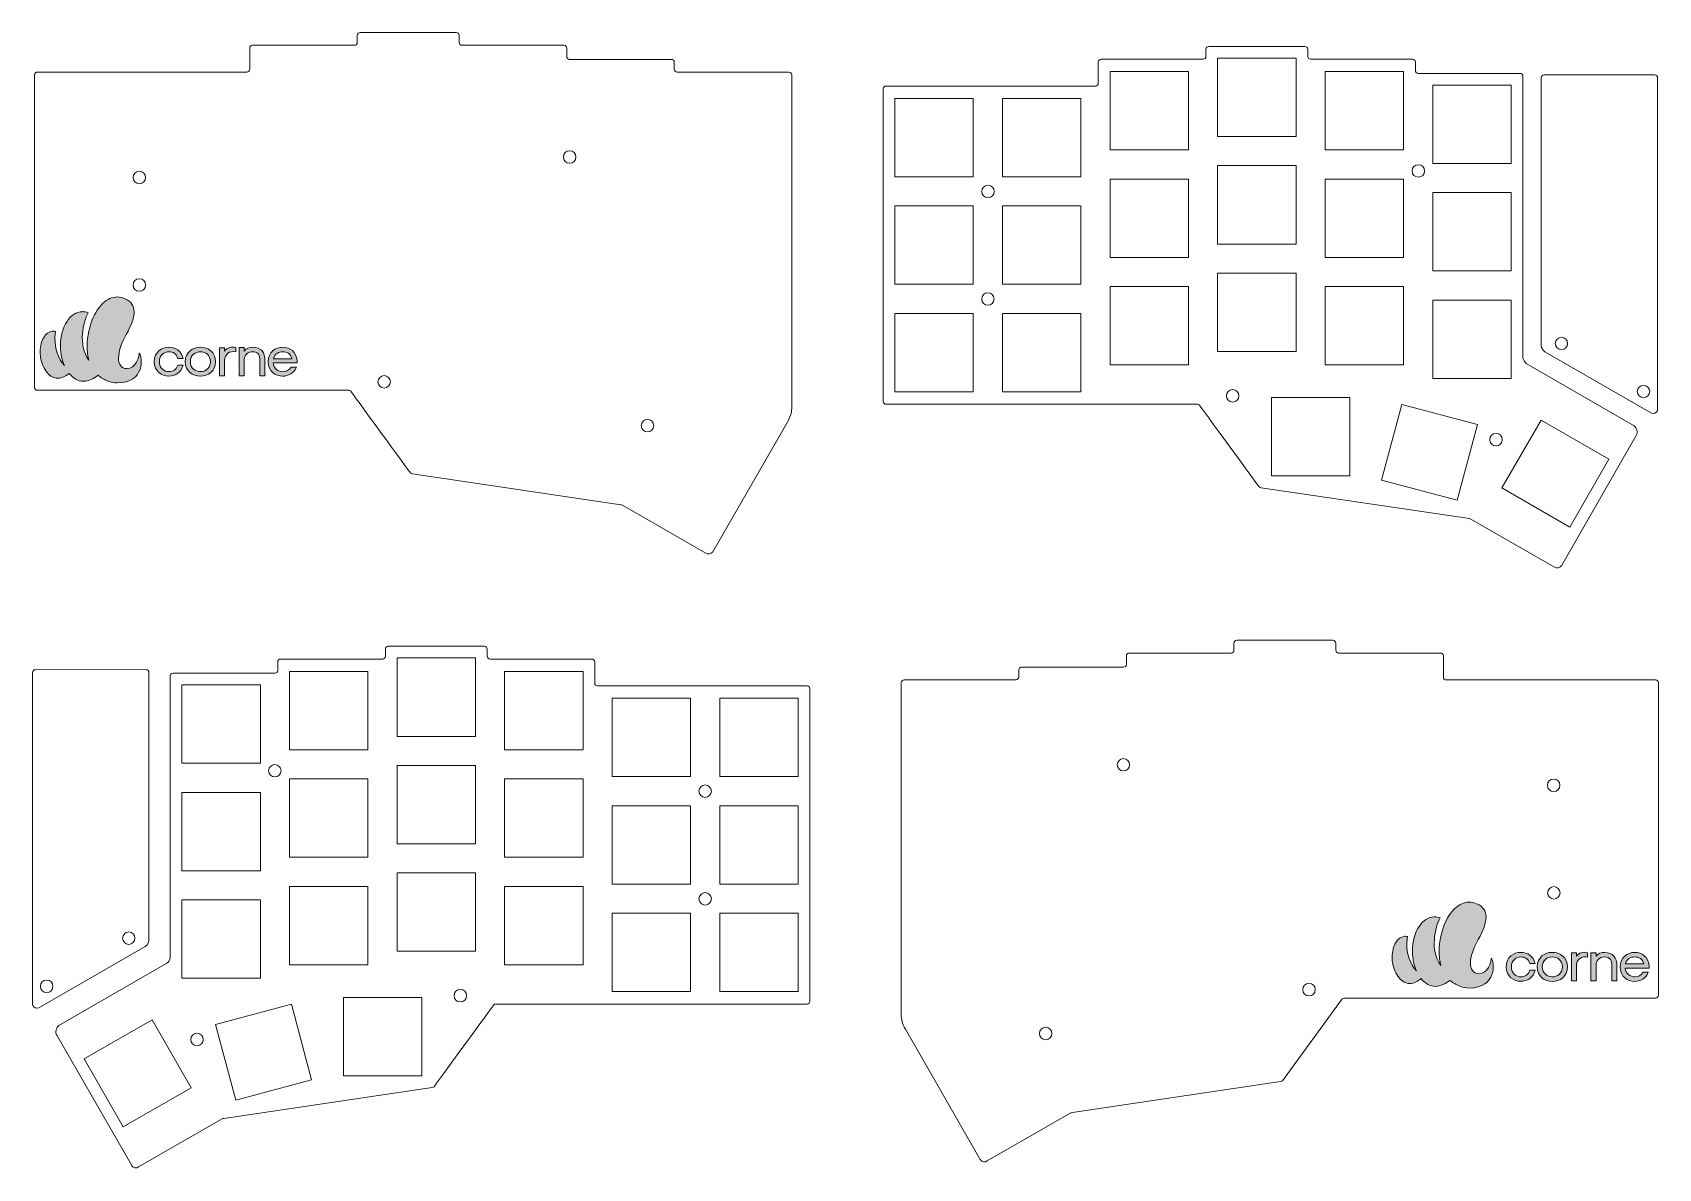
# Model space of a CAD drawing. Header units: inches. Extents: x -144 to 144, y -101 to 100.
import ezdxf

# ---------------------------------------------------------------- set-up
doc = ezdxf.new("R2010")
doc.units = ezdxf.units.IN
doc.header["$MEASUREMENT"] = 0
doc.layers.add('_U+5207_U+65AD_U+30D1_U+30B9', color=7, linetype='Continuous')
doc.layers.add('_U+5F6B_U+523B_U+30D1_U+30B9', color=7, linetype='Continuous')

# ---------------------------------------------------------------- blocks, each defined once
blk = doc.blocks.new('block 2')
at = {"layer": '_U+5F6B_U+523B_U+30D1_U+30B9', "true_color": 0xffffff}
h = blk.add_hatch(color=7, dxfattribs=at)
h.dxf.hatch_style = 2
edge = h.paths.add_edge_path()
edge.add_spline(control_points=[(-117.08, 41.04), (-117.32, 39.73), (-118.44, 39.09), (-119.56, 39.08), (-120.85, 39.06), (-122.15, 39.91), (-122.15, 41.64), (-122.15, 43.35), (-120.86, 44.19), (-119.57, 44.19), (-118.45, 44.19), (-117.32, 43.54), (-117.08, 42.22), (-117.08, 42.22), (-118, 42.22), (-118, 42.22), (-118.22, 43.01), (-118.89, 43.39), (-119.57, 43.39), (-120.4, 43.39), (-121.25, 42.82), (-121.25, 41.64), (-121.25, 40.45), (-120.41, 39.87), (-119.56, 39.87), (-118.88, 39.87), (-118.22, 40.25), (-118, 41.04), (-118, 41.04), (-117.08, 41.04), (-117.08, 41.04)], knot_values=[0, 0, 0, 0, 1, 1, 1, 2, 2, 2, 3, 3, 3, 4, 4, 4, 5, 5, 5, 6, 6, 6, 7, 7, 7, 8, 8, 8, 9, 9, 9, 10, 10, 10, 10], degree=3, periodic=1)
h = blk.add_hatch(color=7, dxfattribs=at)
h.dxf.hatch_style = 2
edge = h.paths.add_edge_path()
edge.add_spline(control_points=[(-114.02, 39.06), (-115.36, 39.06), (-116.68, 39.92), (-116.68, 41.63), (-116.68, 43.34), (-115.34, 44.19), (-114, 44.19), (-112.66, 44.19), (-111.34, 43.33), (-111.34, 41.63), (-111.34, 39.91), (-112.68, 39.06), (-114.02, 39.06)], knot_values=[0, 0, 0, 0, 1, 1, 1, 2, 2, 2, 3, 3, 3, 4, 4, 4, 4], degree=3, periodic=1)
edge = h.paths.add_edge_path()
edge.add_spline(control_points=[(-114.02, 39.87), (-113.13, 39.86), (-112.23, 40.46), (-112.23, 41.63), (-112.23, 42.8), (-113.12, 43.39), (-114, 43.39), (-114.89, 43.39), (-115.78, 42.81), (-115.78, 41.63), (-115.78, 40.46), (-114.9, 39.88), (-114.02, 39.87)], knot_values=[0, 0, 0, 0, 1, 1, 1, 2, 2, 2, 3, 3, 3, 4, 4, 4, 4], degree=3, periodic=1)
h = blk.add_hatch(color=7, dxfattribs=at)
h.dxf.hatch_style = 2
edge = h.paths.add_edge_path()
edge.add_spline(control_points=[(-109.76, 44.1), (-109.76, 44.1), (-109.76, 43.5), (-109.76, 43.5), (-109.29, 44.16), (-108.56, 44.32), (-107.77, 44.14), (-107.77, 44.14), (-107.77, 43.35), (-107.77, 43.35), (-108.79, 43.65), (-109.76, 42.91), (-109.76, 41.84), (-109.76, 41.84), (-109.76, 39.15), (-109.76, 39.15), (-109.76, 39.15), (-110.65, 39.15), (-110.65, 39.15), (-110.65, 39.15), (-110.65, 44.1), (-110.65, 44.1), (-110.65, 44.1), (-109.76, 44.1), (-109.76, 44.1)], knot_values=[0, 0, 0, 0, 1, 1, 1, 2, 2, 2, 3, 3, 3, 4, 4, 4, 5, 5, 5, 6, 6, 6, 7, 7, 7, 8, 8, 8, 8], degree=3, periodic=1)
h = blk.add_hatch(color=7, dxfattribs=at)
h.dxf.hatch_style = 2
edge = h.paths.add_edge_path()
edge.add_spline(control_points=[(-106.28, 44.11), (-106.28, 44.11), (-106.28, 43.5), (-106.28, 43.5), (-105.92, 44.02), (-105.39, 44.18), (-104.76, 44.18), (-103.25, 44.18), (-102.61, 43.24), (-102.61, 41.82), (-102.61, 41.82), (-102.61, 39.15), (-102.61, 39.15), (-102.61, 39.15), (-103.5, 39.15), (-103.5, 39.15), (-103.5, 39.15), (-103.5, 41.81), (-103.5, 41.81), (-103.5, 42.73), (-103.74, 43.37), (-104.79, 43.38), (-105.75, 43.4), (-106.28, 42.72), (-106.28, 41.85), (-106.28, 41.85), (-106.28, 39.15), (-106.28, 39.15), (-106.28, 39.15), (-107.18, 39.15), (-107.18, 39.15), (-107.18, 39.15), (-107.18, 44.11), (-107.18, 44.11), (-107.18, 44.11), (-106.28, 44.11), (-106.28, 44.11)], knot_values=[0, 0, 0, 0, 1, 1, 1, 2, 2, 2, 3, 3, 3, 4, 4, 4, 5, 5, 5, 6, 6, 6, 7, 7, 7, 8, 8, 8, 9, 9, 9, 10, 10, 10, 11, 11, 11, 12, 12, 12, 12], degree=3, periodic=1)
h = blk.add_hatch(color=7, dxfattribs=at)
h.dxf.hatch_style = 2
edge = h.paths.add_edge_path()
edge.add_spline(control_points=[(-96.93, 41.42), (-96.93, 41.42), (-101.13, 41.42), (-101.13, 41.42), (-101.13, 40.45), (-100.21, 39.86), (-99.46, 39.86), (-98.85, 39.86), (-98.28, 40.13), (-97.99, 40.68), (-97.99, 40.68), (-97.06, 40.68), (-97.06, 40.68), (-97.44, 39.6), (-98.45, 39.06), (-99.47, 39.06), (-100.74, 39.06), (-102.02, 39.92), (-102.02, 41.63), (-102.02, 43.33), (-100.76, 44.18), (-99.45, 44.18), (-98.22, 44.18), (-97.02, 43.4), (-96.92, 41.85), (-96.9, 41.7), (-96.91, 41.54), (-96.93, 41.42)], knot_values=[0, 0, 0, 0, 1, 1, 1, 2, 2, 2, 3, 3, 3, 4, 4, 4, 5, 5, 5, 6, 6, 6, 7, 7, 7, 8, 8, 8, 9, 9, 9, 9], degree=3, periodic=1)
edge = h.paths.add_edge_path()
edge.add_spline(control_points=[(-97.86, 42.16), (-98.03, 43.05), (-98.74, 43.39), (-99.45, 43.39), (-100.18, 43.39), (-100.91, 43.04), (-101.09, 42.16), (-101.09, 42.16), (-97.86, 42.16), (-97.86, 42.16)], knot_values=[0, 0, 0, 0, 1, 1, 1, 2, 2, 2, 3, 3, 3, 3], degree=3, periodic=1)
at = {"layer": '_U+5F6B_U+523B_U+30D1_U+30B9', "lineweight": 0}
for points, knots in [([(-117.08, 41.04), (-117.32, 39.73), (-118.44, 39.09), (-119.56, 39.08), (-120.85, 39.06), (-122.15, 39.91), (-122.15, 41.64), (-122.15, 43.35), (-120.86, 44.19), (-119.57, 44.19), (-118.45, 44.19), (-117.32, 43.54), (-117.08, 42.22), (-117.08, 42.22), (-118, 42.22), (-118, 42.22), (-118.22, 43.01), (-118.89, 43.39), (-119.57, 43.39), (-120.4, 43.39), (-121.25, 42.82), (-121.25, 41.64), (-121.25, 40.45), (-120.41, 39.87), (-119.56, 39.87), (-118.88, 39.87), (-118.22, 40.25), (-118, 41.04), (-118, 41.04), (-117.08, 41.04), (-117.08, 41.04)], [0, 0, 0, 0, 1, 1, 1, 2, 2, 2, 3, 3, 3, 4, 4, 4, 5, 5, 5, 6, 6, 6, 7, 7, 7, 8, 8, 8, 9, 9, 9, 10, 10, 10, 10]), ([(-114.02, 39.06), (-115.36, 39.06), (-116.68, 39.92), (-116.68, 41.63), (-116.68, 43.34), (-115.34, 44.19), (-114, 44.19), (-112.66, 44.19), (-111.34, 43.33), (-111.34, 41.63), (-111.34, 39.91), (-112.68, 39.06), (-114.02, 39.06)], [0, 0, 0, 0, 1, 1, 1, 2, 2, 2, 3, 3, 3, 4, 4, 4, 4]), ([(-114.02, 39.87), (-113.13, 39.86), (-112.23, 40.46), (-112.23, 41.63), (-112.23, 42.8), (-113.12, 43.39), (-114, 43.39), (-114.89, 43.39), (-115.78, 42.81), (-115.78, 41.63), (-115.78, 40.46), (-114.9, 39.88), (-114.02, 39.87)], [0, 0, 0, 0, 1, 1, 1, 2, 2, 2, 3, 3, 3, 4, 4, 4, 4]), ([(-109.76, 44.1), (-109.76, 44.1), (-109.76, 43.5), (-109.76, 43.5), (-109.29, 44.16), (-108.56, 44.32), (-107.77, 44.14), (-107.77, 44.14), (-107.77, 43.35), (-107.77, 43.35), (-108.79, 43.65), (-109.76, 42.91), (-109.76, 41.84), (-109.76, 41.84), (-109.76, 39.15), (-109.76, 39.15), (-109.76, 39.15), (-110.65, 39.15), (-110.65, 39.15), (-110.65, 39.15), (-110.65, 44.1), (-110.65, 44.1), (-110.65, 44.1), (-109.76, 44.1), (-109.76, 44.1)], [0, 0, 0, 0, 1, 1, 1, 2, 2, 2, 3, 3, 3, 4, 4, 4, 5, 5, 5, 6, 6, 6, 7, 7, 7, 8, 8, 8, 8]), ([(-106.28, 44.11), (-106.28, 44.11), (-106.28, 43.5), (-106.28, 43.5), (-105.92, 44.02), (-105.39, 44.18), (-104.76, 44.18), (-103.25, 44.18), (-102.61, 43.24), (-102.61, 41.82), (-102.61, 41.82), (-102.61, 39.15), (-102.61, 39.15), (-102.61, 39.15), (-103.5, 39.15), (-103.5, 39.15), (-103.5, 39.15), (-103.5, 41.81), (-103.5, 41.81), (-103.5, 42.73), (-103.74, 43.37), (-104.79, 43.38), (-105.75, 43.4), (-106.28, 42.72), (-106.28, 41.85), (-106.28, 41.85), (-106.28, 39.15), (-106.28, 39.15), (-106.28, 39.15), (-107.18, 39.15), (-107.18, 39.15), (-107.18, 39.15), (-107.18, 44.11), (-107.18, 44.11), (-107.18, 44.11), (-106.28, 44.11), (-106.28, 44.11)], [0, 0, 0, 0, 1, 1, 1, 2, 2, 2, 3, 3, 3, 4, 4, 4, 5, 5, 5, 6, 6, 6, 7, 7, 7, 8, 8, 8, 9, 9, 9, 10, 10, 10, 11, 11, 11, 12, 12, 12, 12]), ([(-96.93, 41.42), (-96.93, 41.42), (-101.13, 41.42), (-101.13, 41.42), (-101.13, 40.45), (-100.21, 39.86), (-99.46, 39.86), (-98.85, 39.86), (-98.28, 40.13), (-97.99, 40.68), (-97.99, 40.68), (-97.06, 40.68), (-97.06, 40.68), (-97.44, 39.6), (-98.45, 39.06), (-99.47, 39.06), (-100.74, 39.06), (-102.02, 39.92), (-102.02, 41.63), (-102.02, 43.33), (-100.76, 44.18), (-99.45, 44.18), (-98.22, 44.18), (-97.02, 43.4), (-96.92, 41.85), (-96.9, 41.7), (-96.91, 41.54), (-96.93, 41.42)], [0, 0, 0, 0, 1, 1, 1, 2, 2, 2, 3, 3, 3, 4, 4, 4, 5, 5, 5, 6, 6, 6, 7, 7, 7, 8, 8, 8, 9, 9, 9, 9]), ([(-97.86, 42.16), (-98.03, 43.05), (-98.74, 43.39), (-99.45, 43.39), (-100.18, 43.39), (-100.91, 43.04), (-101.09, 42.16), (-101.09, 42.16), (-97.86, 42.16), (-97.86, 42.16)], [0, 0, 0, 0, 1, 1, 1, 2, 2, 2, 3, 3, 3, 3])]:
    blk.add_open_spline(points, degree=3, knots=knots, dxfattribs=at)
blk = doc.blocks.new('block 3')
at = {"layer": '_U+5F6B_U+523B_U+30D1_U+30B9', "true_color": 0xffffff}
h = blk.add_hatch(color=7, dxfattribs=at)
h.dxf.hatch_style = 2
edge = h.paths.add_edge_path()
edge.add_spline(control_points=[(121.76, -65.94), (121.52, -67.25), (120.4, -67.89), (119.28, -67.9), (117.99, -67.92), (116.69, -67.06), (116.69, -65.34), (116.69, -63.63), (117.97, -62.79), (119.26, -62.79), (120.39, -62.79), (121.52, -63.44), (121.76, -64.76), (121.76, -64.76), (120.84, -64.76), (120.84, -64.76), (120.62, -63.97), (119.95, -63.59), (119.27, -63.59), (118.44, -63.59), (117.59, -64.16), (117.59, -65.34), (117.59, -66.53), (118.43, -67.11), (119.28, -67.11), (119.96, -67.11), (120.62, -66.72), (120.84, -65.94), (120.84, -65.94), (121.76, -65.94), (121.76, -65.94)], knot_values=[0, 0, 0, 0, 1, 1, 1, 2, 2, 2, 3, 3, 3, 4, 4, 4, 5, 5, 5, 6, 6, 6, 7, 7, 7, 8, 8, 8, 9, 9, 9, 10, 10, 10, 10], degree=3, periodic=1)
h = blk.add_hatch(color=7, dxfattribs=at)
h.dxf.hatch_style = 2
edge = h.paths.add_edge_path()
edge.add_spline(control_points=[(124.81, -67.92), (123.48, -67.92), (122.16, -67.05), (122.16, -65.35), (122.16, -63.64), (123.49, -62.79), (124.84, -62.79), (126.17, -62.79), (127.49, -63.65), (127.49, -65.35), (127.49, -67.06), (126.16, -67.92), (124.81, -67.92)], knot_values=[0, 0, 0, 0, 1, 1, 1, 2, 2, 2, 3, 3, 3, 4, 4, 4, 4], degree=3, periodic=1)
edge = h.paths.add_edge_path()
edge.add_spline(control_points=[(124.81, -67.11), (125.71, -67.12), (126.6, -66.52), (126.6, -65.35), (126.6, -64.18), (125.72, -63.59), (124.84, -63.59), (123.94, -63.59), (123.05, -64.17), (123.05, -65.35), (123.05, -66.52), (123.93, -67.1), (124.81, -67.11)], knot_values=[0, 0, 0, 0, 1, 1, 1, 2, 2, 2, 3, 3, 3, 4, 4, 4, 4], degree=3, periodic=1)
h = blk.add_hatch(color=7, dxfattribs=at)
h.dxf.hatch_style = 2
edge = h.paths.add_edge_path()
edge.add_spline(control_points=[(129.07, -62.88), (129.07, -62.88), (129.07, -63.48), (129.07, -63.48), (129.55, -62.82), (130.27, -62.66), (131.06, -62.84), (131.06, -62.84), (131.06, -63.63), (131.06, -63.63), (130.04, -63.33), (129.07, -64.07), (129.07, -65.14), (129.07, -65.14), (129.07, -67.82), (129.07, -67.82), (129.07, -67.82), (128.18, -67.82), (128.18, -67.82), (128.18, -67.82), (128.18, -62.88), (128.18, -62.88), (128.18, -62.88), (129.07, -62.88), (129.07, -62.88)], knot_values=[0, 0, 0, 0, 1, 1, 1, 2, 2, 2, 3, 3, 3, 4, 4, 4, 5, 5, 5, 6, 6, 6, 7, 7, 7, 8, 8, 8, 8], degree=3, periodic=1)
h = blk.add_hatch(color=7, dxfattribs=at)
h.dxf.hatch_style = 2
edge = h.paths.add_edge_path()
edge.add_spline(control_points=[(132.55, -62.87), (132.55, -62.87), (132.55, -63.48), (132.55, -63.48), (132.92, -62.95), (133.44, -62.8), (134.07, -62.8), (135.58, -62.8), (136.22, -63.74), (136.22, -65.16), (136.22, -65.16), (136.22, -67.82), (136.22, -67.82), (136.22, -67.82), (135.33, -67.82), (135.33, -67.82), (135.33, -67.82), (135.33, -65.17), (135.33, -65.17), (135.33, -64.24), (135.09, -63.61), (134.04, -63.59), (133.08, -63.58), (132.55, -64.26), (132.55, -65.13), (132.55, -65.13), (132.55, -67.82), (132.55, -67.82), (132.55, -67.82), (131.65, -67.82), (131.65, -67.82), (131.65, -67.82), (131.65, -62.87), (131.65, -62.87), (131.65, -62.87), (132.55, -62.87), (132.55, -62.87)], knot_values=[0, 0, 0, 0, 1, 1, 1, 2, 2, 2, 3, 3, 3, 4, 4, 4, 5, 5, 5, 6, 6, 6, 7, 7, 7, 8, 8, 8, 9, 9, 9, 10, 10, 10, 11, 11, 11, 12, 12, 12, 12], degree=3, periodic=1)
h = blk.add_hatch(color=7, dxfattribs=at)
h.dxf.hatch_style = 2
edge = h.paths.add_edge_path()
edge.add_spline(control_points=[(141.9, -65.56), (141.9, -65.56), (137.71, -65.56), (137.71, -65.56), (137.71, -66.53), (138.63, -67.12), (139.37, -67.12), (139.99, -67.12), (140.55, -66.85), (140.85, -66.3), (140.85, -66.3), (141.77, -66.3), (141.77, -66.3), (141.4, -67.38), (140.38, -67.92), (139.36, -67.92), (138.09, -67.92), (136.81, -67.05), (136.81, -65.35), (136.81, -63.65), (138.07, -62.8), (139.38, -62.8), (140.61, -62.8), (141.81, -63.58), (141.92, -65.13), (141.93, -65.28), (141.92, -65.44), (141.9, -65.56)], knot_values=[0, 0, 0, 0, 1, 1, 1, 2, 2, 2, 3, 3, 3, 4, 4, 4, 5, 5, 5, 6, 6, 6, 7, 7, 7, 8, 8, 8, 9, 9, 9, 9], degree=3, periodic=1)
edge = h.paths.add_edge_path()
edge.add_spline(control_points=[(140.97, -64.82), (140.8, -63.93), (140.09, -63.59), (139.38, -63.59), (138.66, -63.59), (137.93, -63.94), (137.74, -64.82), (137.74, -64.82), (140.97, -64.82), (140.97, -64.82)], knot_values=[0, 0, 0, 0, 1, 1, 1, 2, 2, 2, 3, 3, 3, 3], degree=3, periodic=1)
at = {"layer": '_U+5F6B_U+523B_U+30D1_U+30B9', "lineweight": 0}
for points, knots in [([(121.76, -65.94), (121.52, -67.25), (120.4, -67.89), (119.28, -67.9), (117.99, -67.92), (116.69, -67.06), (116.69, -65.34), (116.69, -63.63), (117.97, -62.79), (119.26, -62.79), (120.39, -62.79), (121.52, -63.44), (121.76, -64.76), (121.76, -64.76), (120.84, -64.76), (120.84, -64.76), (120.62, -63.97), (119.95, -63.59), (119.27, -63.59), (118.44, -63.59), (117.59, -64.16), (117.59, -65.34), (117.59, -66.53), (118.43, -67.11), (119.28, -67.11), (119.96, -67.11), (120.62, -66.72), (120.84, -65.94), (120.84, -65.94), (121.76, -65.94), (121.76, -65.94)], [0, 0, 0, 0, 1, 1, 1, 2, 2, 2, 3, 3, 3, 4, 4, 4, 5, 5, 5, 6, 6, 6, 7, 7, 7, 8, 8, 8, 9, 9, 9, 10, 10, 10, 10]), ([(124.81, -67.92), (123.48, -67.92), (122.16, -67.05), (122.16, -65.35), (122.16, -63.64), (123.49, -62.79), (124.84, -62.79), (126.17, -62.79), (127.49, -63.65), (127.49, -65.35), (127.49, -67.06), (126.16, -67.92), (124.81, -67.92)], [0, 0, 0, 0, 1, 1, 1, 2, 2, 2, 3, 3, 3, 4, 4, 4, 4]), ([(129.07, -62.88), (129.07, -62.88), (129.07, -63.48), (129.07, -63.48), (129.55, -62.82), (130.27, -62.66), (131.06, -62.84), (131.06, -62.84), (131.06, -63.63), (131.06, -63.63), (130.04, -63.33), (129.07, -64.07), (129.07, -65.14), (129.07, -65.14), (129.07, -67.82), (129.07, -67.82), (129.07, -67.82), (128.18, -67.82), (128.18, -67.82), (128.18, -67.82), (128.18, -62.88), (128.18, -62.88), (128.18, -62.88), (129.07, -62.88), (129.07, -62.88)], [0, 0, 0, 0, 1, 1, 1, 2, 2, 2, 3, 3, 3, 4, 4, 4, 5, 5, 5, 6, 6, 6, 7, 7, 7, 8, 8, 8, 8]), ([(132.55, -62.87), (132.55, -62.87), (132.55, -63.48), (132.55, -63.48), (132.92, -62.95), (133.44, -62.8), (134.07, -62.8), (135.58, -62.8), (136.22, -63.74), (136.22, -65.16), (136.22, -65.16), (136.22, -67.82), (136.22, -67.82), (136.22, -67.82), (135.33, -67.82), (135.33, -67.82), (135.33, -67.82), (135.33, -65.17), (135.33, -65.17), (135.33, -64.24), (135.09, -63.61), (134.04, -63.59), (133.08, -63.58), (132.55, -64.26), (132.55, -65.13), (132.55, -65.13), (132.55, -67.82), (132.55, -67.82), (132.55, -67.82), (131.65, -67.82), (131.65, -67.82), (131.65, -67.82), (131.65, -62.87), (131.65, -62.87), (131.65, -62.87), (132.55, -62.87), (132.55, -62.87)], [0, 0, 0, 0, 1, 1, 1, 2, 2, 2, 3, 3, 3, 4, 4, 4, 5, 5, 5, 6, 6, 6, 7, 7, 7, 8, 8, 8, 9, 9, 9, 10, 10, 10, 11, 11, 11, 12, 12, 12, 12]), ([(141.9, -65.56), (141.9, -65.56), (137.71, -65.56), (137.71, -65.56), (137.71, -66.53), (138.63, -67.12), (139.37, -67.12), (139.99, -67.12), (140.55, -66.85), (140.85, -66.3), (140.85, -66.3), (141.77, -66.3), (141.77, -66.3), (141.4, -67.38), (140.38, -67.92), (139.36, -67.92), (138.09, -67.92), (136.81, -67.05), (136.81, -65.35), (136.81, -63.65), (138.07, -62.8), (139.38, -62.8), (140.61, -62.8), (141.81, -63.58), (141.92, -65.13), (141.93, -65.28), (141.92, -65.44), (141.9, -65.56)], [0, 0, 0, 0, 1, 1, 1, 2, 2, 2, 3, 3, 3, 4, 4, 4, 5, 5, 5, 6, 6, 6, 7, 7, 7, 8, 8, 8, 9, 9, 9, 9]), ([(124.81, -67.11), (125.71, -67.12), (126.6, -66.52), (126.6, -65.35), (126.6, -64.18), (125.72, -63.59), (124.84, -63.59), (123.94, -63.59), (123.05, -64.17), (123.05, -65.35), (123.05, -66.52), (123.93, -67.1), (124.81, -67.11)], [0, 0, 0, 0, 1, 1, 1, 2, 2, 2, 3, 3, 3, 4, 4, 4, 4]), ([(140.97, -64.82), (140.8, -63.93), (140.09, -63.59), (139.38, -63.59), (138.66, -63.59), (137.93, -63.94), (137.74, -64.82), (137.74, -64.82), (140.97, -64.82), (140.97, -64.82)], [0, 0, 0, 0, 1, 1, 1, 2, 2, 2, 3, 3, 3, 3])]:
    blk.add_open_spline(points, degree=3, knots=knots, dxfattribs=at)
blk = doc.blocks.new('block 4')
at = {"layer": '_U+5207_U+65AD_U+30D1_U+30B9', "color": 1, "lineweight": 9, "true_color": 0xff0000}
blk.add_open_spline([(-87.44, 36.42), (-87.54, 36.51), (-87.66, 36.57), (-87.8, 36.57), (-87.8, 36.57), (-123.8, 36.57), (-123.8, 36.57), (-123.8, 36.57), (-125.8, 36.57), (-125.8, 36.57), (-125.8, 36.57), (-142.8, 36.57), (-142.8, 36.57), (-143.08, 36.57), (-143.3, 36.79), (-143.3, 37.07), (-143.3, 37.07), (-143.3, 92.32), (-143.3, 92.32), (-143.3, 92.6), (-143.08, 92.82), (-142.8, 92.82), (-142.8, 92.82), (-125.8, 92.82), (-125.8, 92.82), (-125.8, 92.82), (-123.8, 92.82), (-123.8, 92.82), (-123.8, 92.82), (-105.8, 92.82), (-105.8, 92.82), (-105.52, 92.82), (-105.3, 93.04), (-105.3, 93.32), (-105.3, 93.32), (-105.3, 97.07), (-105.3, 97.07), (-105.3, 97.35), (-105.07, 97.57), (-104.8, 97.57), (-104.8, 97.57), (-86.8, 97.57), (-86.8, 97.57), (-86.52, 97.57), (-86.3, 97.79), (-86.3, 98.07), (-86.3, 98.07), (-86.3, 99.32), (-86.3, 99.32), (-86.3, 99.6), (-86.07, 99.82), (-85.8, 99.82), (-85.8, 99.82), (-68.8, 99.82), (-68.8, 99.82), (-68.52, 99.82), (-68.3, 99.6), (-68.3, 99.32), (-68.3, 99.32), (-68.3, 98.07), (-68.3, 98.07), (-68.3, 97.79), (-68.07, 97.57), (-67.8, 97.57), (-67.8, 97.57), (-49.79, 97.57), (-49.79, 97.57), (-49.52, 97.57), (-49.29, 97.35), (-49.29, 97.07), (-49.29, 97.07), (-49.29, 95.57), (-49.29, 95.57), (-49.29, 95.29), (-49.07, 95.07), (-48.79, 95.07), (-48.79, 95.07), (-30.79, 95.07), (-30.79, 95.07), (-30.52, 95.07), (-30.29, 94.85), (-30.29, 94.57), (-30.29, 94.57), (-30.29, 93.34), (-30.29, 93.34), (-30.27, 93.07), (-30.06, 92.85), (-29.79, 92.81), (-29.79, 92.81), (-10.04, 92.81), (-10.04, 92.81), (-9.77, 92.81), (-9.54, 92.59), (-9.54, 92.31), (-9.54, 92.31), (-9.54, 33.35), (-9.54, 33.35), (-9.58, 32.54), (-9.83, 31.75), (-10.26, 31.05), (-10.26, 31.05), (-23.49, 8.01), (-23.49, 8.01), (-23.5, 8.01), (-23.5, 8), (-23.51, 7.99), (-23.79, 7.6), (-24.33, 7.51), (-24.72, 7.78), (-24.72, 7.78), (-39.47, 16.27), (-39.47, 16.27), (-39.56, 16.31), (-39.66, 16.33), (-39.75, 16.35), (-39.75, 16.35), (-76.55, 21.82), (-76.55, 21.82), (-76.68, 21.83), (-76.8, 21.88), (-76.9, 21.97), (-76.9, 21.97), (-87.45, 36.42), (-87.44, 36.42)], degree=3, knots=[0, 0, 0, 0, 1, 1, 1, 2, 2, 2, 3, 3, 3, 4, 4, 4, 5, 5, 5, 6, 6, 6, 7, 7, 7, 8, 8, 8, 9, 9, 9, 10, 10, 10, 11, 11, 11, 12, 12, 12, 13, 13, 13, 14, 14, 14, 15, 15, 15, 16, 16, 16, 17, 17, 17, 18, 18, 18, 19, 19, 19, 20, 20, 20, 21, 21, 21, 22, 22, 22, 23, 23, 23, 24, 24, 24, 25, 25, 25, 26, 26, 26, 27, 27, 27, 28, 28, 28, 29, 29, 29, 30, 30, 30, 31, 31, 31, 32, 32, 32, 33, 33, 33, 34, 34, 34, 35, 35, 35, 36, 36, 36, 37, 37, 37, 38, 38, 38, 39, 39, 39, 40, 40, 40, 41, 41, 41, 41], dxfattribs=at)
blk = doc.blocks.new('block 5')
at = {"layer": '_U+5207_U+65AD_U+30D1_U+30B9', "color": 1, "lineweight": 9, "true_color": 0xff0000}
blk.add_open_spline([(-82.65, 38.07), (-82.65, 38.68), (-82.16, 39.17), (-81.55, 39.17), (-80.95, 39.17), (-80.45, 38.68), (-80.45, 38.07), (-80.45, 37.46), (-80.95, 36.97), (-81.55, 36.97), (-82.16, 36.97), (-82.65, 37.46), (-82.65, 38.07), (-82.65, 38.07), (-82.65, 38.07), (-82.65, 38.07)], degree=3, knots=[0, 0, 0, 0, 1, 1, 1, 2, 2, 2, 3, 3, 3, 4, 4, 4, 5, 5, 5, 5], dxfattribs=at)
blk = doc.blocks.new('block 6')
at = {"layer": '_U+5207_U+65AD_U+30D1_U+30B9', "color": 1, "lineweight": 9, "true_color": 0xff0000}
blk.add_open_spline([(-49.88, 77.82), (-49.88, 78.43), (-49.38, 78.92), (-48.78, 78.92), (-48.17, 78.92), (-47.68, 78.43), (-47.68, 77.82), (-47.68, 77.21), (-48.17, 76.72), (-48.78, 76.72), (-49.38, 76.72), (-49.88, 77.21), (-49.88, 77.82), (-49.88, 77.82), (-49.88, 77.82), (-49.88, 77.82)], degree=3, knots=[0, 0, 0, 0, 1, 1, 1, 2, 2, 2, 3, 3, 3, 4, 4, 4, 5, 5, 5, 5], dxfattribs=at)
blk = doc.blocks.new('block 7')
at = {"layer": '_U+5207_U+65AD_U+30D1_U+30B9', "color": 1, "lineweight": 9, "true_color": 0xff0000}
blk.add_open_spline([(-125.9, 74.2), (-125.9, 74.8), (-125.4, 75.3), (-124.8, 75.3), (-124.19, 75.3), (-123.7, 74.8), (-123.7, 74.2), (-123.7, 73.59), (-124.19, 73.1), (-124.8, 73.1), (-125.4, 73.1), (-125.9, 73.59), (-125.9, 74.2), (-125.9, 74.2), (-125.9, 74.2), (-125.9, 74.2)], degree=3, knots=[0, 0, 0, 0, 1, 1, 1, 2, 2, 2, 3, 3, 3, 4, 4, 4, 5, 5, 5, 5], dxfattribs=at)
blk = doc.blocks.new('block 8')
at = {"layer": '_U+5207_U+65AD_U+30D1_U+30B9', "color": 1, "lineweight": 9, "true_color": 0xff0000}
blk.add_open_spline([(-125.91, 55.18), (-125.91, 55.79), (-125.41, 56.28), (-124.81, 56.28), (-124.2, 56.28), (-123.71, 55.79), (-123.71, 55.18), (-123.71, 54.57), (-124.2, 54.08), (-124.81, 54.08), (-125.41, 54.08), (-125.91, 54.57), (-125.91, 55.18), (-125.91, 55.18), (-125.91, 55.18), (-125.91, 55.18)], degree=3, knots=[0, 0, 0, 0, 1, 1, 1, 2, 2, 2, 3, 3, 3, 4, 4, 4, 5, 5, 5, 5], dxfattribs=at)
blk = doc.blocks.new('block 9')
at = {"layer": '_U+5207_U+65AD_U+30D1_U+30B9', "color": 1, "lineweight": 9, "true_color": 0xff0000}
blk.add_open_spline([(-36.13, 30.32), (-36.13, 30.92), (-35.64, 31.42), (-35.03, 31.42), (-34.43, 31.42), (-33.93, 30.92), (-33.93, 30.32), (-33.93, 29.71), (-34.43, 29.22), (-35.03, 29.22), (-35.64, 29.22), (-36.13, 29.71), (-36.13, 30.32), (-36.13, 30.32), (-36.13, 30.32), (-36.13, 30.32)], degree=3, knots=[0, 0, 0, 0, 1, 1, 1, 2, 2, 2, 3, 3, 3, 4, 4, 4, 5, 5, 5, 5], dxfattribs=at)
blk = doc.blocks.new('block 11')
at = {"layer": '_U+5207_U+65AD_U+30D1_U+30B9', "color": 1, "lineweight": 9, "true_color": 0xff0000}
blk.add_open_spline([(62.47, 33.95), (62.38, 34.04), (62.25, 34.1), (62.12, 34.1), (62.12, 34.1), (26.11, 34.1), (26.11, 34.1), (26.11, 34.1), (24.11, 34.1), (24.11, 34.1), (24.11, 34.1), (7.11, 34.1), (7.11, 34.1), (6.84, 34.1), (6.61, 34.32), (6.61, 34.6), (6.61, 34.6), (6.61, 89.85), (6.61, 89.85), (6.61, 90.13), (6.84, 90.35), (7.11, 90.35), (7.11, 90.35), (24.11, 90.35), (24.11, 90.35), (24.11, 90.35), (26.11, 90.35), (26.11, 90.35), (26.11, 90.35), (44.11, 90.35), (44.11, 90.35), (44.39, 90.35), (44.61, 90.58), (44.61, 90.85), (44.61, 90.85), (44.61, 94.6), (44.61, 94.6), (44.61, 94.88), (44.84, 95.1), (45.11, 95.1), (45.11, 95.1), (63.12, 95.1), (63.12, 95.1), (63.39, 95.1), (63.62, 95.33), (63.62, 95.6), (63.62, 95.6), (63.62, 96.85), (63.62, 96.85), (63.62, 97.13), (63.84, 97.35), (64.12, 97.35), (64.12, 97.35), (81.12, 97.35), (81.12, 97.35), (81.39, 97.35), (81.62, 97.13), (81.62, 96.85), (81.62, 96.85), (81.62, 95.6), (81.62, 95.6), (81.62, 95.33), (81.84, 95.1), (82.12, 95.1), (82.12, 95.1), (100.12, 95.1), (100.12, 95.1), (100.39, 95.1), (100.62, 94.88), (100.62, 94.6), (100.62, 94.6), (100.62, 93.1), (100.62, 93.1), (100.62, 92.83), (100.84, 92.6), (101.12, 92.6), (101.12, 92.6), (119.12, 92.6), (119.12, 92.6), (119.4, 92.6), (119.62, 92.38), (119.62, 92.1), (119.62, 92.1), (119.62, 90.87), (119.62, 90.87), (119.62, 90.87), (119.62, 74.61), (119.62, 74.61), (119.62, 74.61), (119.62, 42.31), (119.62, 42.31), (119.7, 41.93), (119.9, 41.58), (120.2, 41.32), (120.2, 41.32), (139.27, 30.29), (139.27, 30.29), (139.8, 29.89), (139.96, 29.17), (139.66, 28.59), (139.66, 28.59), (126.42, 5.55), (126.42, 5.55), (126.42, 5.54), (126.41, 5.53), (126.41, 5.52), (126.13, 5.13), (125.58, 5.04), (125.19, 5.32), (125.19, 5.32), (110.44, 13.8), (110.44, 13.8), (110.35, 13.84), (110.26, 13.86), (110.16, 13.88), (110.16, 13.88), (73.37, 19.35), (73.37, 19.35), (73.24, 19.36), (73.12, 19.41), (73.02, 19.5), (73.02, 19.5), (62.47, 33.96), (62.47, 33.95)], degree=3, knots=[0, 0, 0, 0, 1, 1, 1, 2, 2, 2, 3, 3, 3, 4, 4, 4, 5, 5, 5, 6, 6, 6, 7, 7, 7, 8, 8, 8, 9, 9, 9, 10, 10, 10, 11, 11, 11, 12, 12, 12, 13, 13, 13, 14, 14, 14, 15, 15, 15, 16, 16, 16, 17, 17, 17, 18, 18, 18, 19, 19, 19, 20, 20, 20, 21, 21, 21, 22, 22, 22, 23, 23, 23, 24, 24, 24, 25, 25, 25, 26, 26, 26, 27, 27, 27, 28, 28, 28, 29, 29, 29, 30, 30, 30, 31, 31, 31, 32, 32, 32, 33, 33, 33, 34, 34, 34, 35, 35, 35, 36, 36, 36, 37, 37, 37, 38, 38, 38, 39, 39, 39, 40, 40, 40, 41, 41, 41, 41], dxfattribs=at)
blk = doc.blocks.new('block 12')
at = {"layer": '_U+5207_U+65AD_U+30D1_U+30B9', "color": 1, "lineweight": 9, "true_color": 0xff0000}
blk.add_open_spline([(100.04, 75.35), (100.04, 75.96), (100.53, 76.45), (101.14, 76.45), (101.75, 76.45), (102.24, 75.96), (102.24, 75.35), (102.24, 74.74), (101.75, 74.25), (101.14, 74.25), (100.53, 74.25), (100.04, 74.74), (100.04, 75.35), (100.04, 75.35), (100.04, 75.35), (100.04, 75.35)], degree=3, knots=[0, 0, 0, 0, 1, 1, 1, 2, 2, 2, 3, 3, 3, 4, 4, 4, 5, 5, 5, 5], dxfattribs=at)
blk = doc.blocks.new('block 13')
at = {"layer": '_U+5207_U+65AD_U+30D1_U+30B9', "color": 1, "lineweight": 9, "true_color": 0xff0000}
blk.add_open_spline([(24.02, 71.73), (24.02, 72.34), (24.51, 72.83), (25.12, 72.83), (25.72, 72.83), (26.22, 72.34), (26.22, 71.73), (26.22, 71.12), (25.72, 70.63), (25.12, 70.63), (24.51, 70.63), (24.02, 71.12), (24.02, 71.73), (24.02, 71.73), (24.02, 71.73), (24.02, 71.73)], degree=3, knots=[0, 0, 0, 0, 1, 1, 1, 2, 2, 2, 3, 3, 3, 4, 4, 4, 5, 5, 5, 5], dxfattribs=at)
blk = doc.blocks.new('block 14')
at = {"layer": '_U+5207_U+65AD_U+30D1_U+30B9', "color": 1, "lineweight": 9, "true_color": 0xff0000}
blk.add_open_spline([(24.01, 52.71), (24.01, 53.32), (24.5, 53.81), (25.11, 53.81), (25.71, 53.81), (26.21, 53.32), (26.21, 52.71), (26.21, 52.11), (25.71, 51.61), (25.11, 51.61), (24.5, 51.61), (24.01, 52.11), (24.01, 52.71), (24.01, 52.71), (24.01, 52.71), (24.01, 52.71)], degree=3, knots=[0, 0, 0, 0, 1, 1, 1, 2, 2, 2, 3, 3, 3, 4, 4, 4, 5, 5, 5, 5], dxfattribs=at)
blk = doc.blocks.new('block 15')
at = {"layer": '_U+5207_U+65AD_U+30D1_U+30B9', "color": 1, "lineweight": 9, "true_color": 0xff0000}
blk.add_open_spline([(113.78, 27.85), (113.78, 28.46), (114.27, 28.95), (114.88, 28.95), (115.49, 28.95), (115.98, 28.46), (115.98, 27.85), (115.98, 27.24), (115.49, 26.75), (114.88, 26.75), (114.27, 26.75), (113.78, 27.24), (113.78, 27.85), (113.78, 27.85), (113.78, 27.85), (113.78, 27.85)], degree=3, knots=[0, 0, 0, 0, 1, 1, 1, 2, 2, 2, 3, 3, 3, 4, 4, 4, 5, 5, 5, 5], dxfattribs=at)
blk = doc.blocks.new('block 16')
at = {"layer": '_U+5207_U+65AD_U+30D1_U+30B9', "color": 1, "lineweight": 9, "true_color": 0xff0000}
blk.add_open_spline([(67.26, 35.6), (67.26, 36.21), (67.75, 36.7), (68.36, 36.7), (68.97, 36.7), (69.46, 36.21), (69.46, 35.6), (69.46, 35), (68.97, 34.5), (68.36, 34.5), (67.75, 34.5), (67.26, 35), (67.26, 35.6), (67.26, 35.6), (67.26, 35.6), (67.26, 35.6)], degree=3, knots=[0, 0, 0, 0, 1, 1, 1, 2, 2, 2, 3, 3, 3, 4, 4, 4, 5, 5, 5, 5], dxfattribs=at)
blk = doc.blocks.new('block 17')
at = {"layer": '_U+5207_U+65AD_U+30D1_U+30B9', "color": 1, "lineweight": 9, "true_color": 0xff0000}
blk.add_lwpolyline([(8.68, 88.16), (8.68, 74.31), (22.53, 74.31), (22.53, 88.16), (8.68, 88.16)], dxfattribs=at)
blk = doc.blocks.new('block 18')
at = {"layer": '_U+5207_U+65AD_U+30D1_U+30B9', "color": 1, "lineweight": 9, "true_color": 0xff0000}
blk.add_lwpolyline([(8.68, 69.16), (8.68, 55.31), (22.53, 55.31), (22.53, 69.16), (8.68, 69.16)], dxfattribs=at)
blk = doc.blocks.new('block 19')
at = {"layer": '_U+5207_U+65AD_U+30D1_U+30B9', "color": 1, "lineweight": 9, "true_color": 0xff0000}
blk.add_lwpolyline([(8.68, 50.16), (8.68, 36.31), (22.53, 36.31), (22.53, 50.16), (8.68, 50.16)], dxfattribs=at)
blk = doc.blocks.new('block 20')
at = {"layer": '_U+5207_U+65AD_U+30D1_U+30B9', "color": 1, "lineweight": 9, "true_color": 0xff0000}
blk.add_lwpolyline([(27.68, 88.16), (27.68, 74.31), (41.53, 74.31), (41.53, 88.16), (27.68, 88.16)], dxfattribs=at)
blk = doc.blocks.new('block 21')
at = {"layer": '_U+5207_U+65AD_U+30D1_U+30B9', "color": 1, "lineweight": 9, "true_color": 0xff0000}
blk.add_lwpolyline([(27.68, 69.16), (27.68, 55.31), (41.53, 55.31), (41.53, 69.16), (27.68, 69.16)], dxfattribs=at)
blk = doc.blocks.new('block 22')
at = {"layer": '_U+5207_U+65AD_U+30D1_U+30B9', "color": 1, "lineweight": 9, "true_color": 0xff0000}
blk.add_lwpolyline([(27.68, 50.16), (27.68, 36.31), (41.53, 36.31), (41.53, 50.16), (27.68, 50.16)], dxfattribs=at)
blk = doc.blocks.new('block 23')
at = {"layer": '_U+5207_U+65AD_U+30D1_U+30B9', "color": 1, "lineweight": 9, "true_color": 0xff0000}
blk.add_lwpolyline([(46.68, 92.91), (46.68, 79.06), (60.54, 79.06), (60.54, 92.91), (46.68, 92.91)], dxfattribs=at)
blk = doc.blocks.new('block 24')
at = {"layer": '_U+5207_U+65AD_U+30D1_U+30B9', "color": 1, "lineweight": 9, "true_color": 0xff0000}
blk.add_lwpolyline([(46.68, 73.91), (46.68, 60.06), (60.54, 60.06), (60.54, 73.91), (46.68, 73.91)], dxfattribs=at)
blk = doc.blocks.new('block 25')
at = {"layer": '_U+5207_U+65AD_U+30D1_U+30B9', "color": 1, "lineweight": 9, "true_color": 0xff0000}
blk.add_lwpolyline([(46.68, 54.91), (46.68, 41.06), (60.54, 41.06), (60.54, 54.91), (46.68, 54.91)], dxfattribs=at)
blk = doc.blocks.new('block 26')
at = {"layer": '_U+5207_U+65AD_U+30D1_U+30B9', "color": 1, "lineweight": 9, "true_color": 0xff0000}
blk.add_lwpolyline([(65.69, 95.29), (65.69, 81.44), (79.54, 81.44), (79.54, 95.29), (65.69, 95.29)], dxfattribs=at)
blk = doc.blocks.new('block 27')
at = {"layer": '_U+5207_U+65AD_U+30D1_U+30B9', "color": 1, "lineweight": 9, "true_color": 0xff0000}
blk.add_lwpolyline([(65.69, 76.29), (65.69, 62.43), (79.54, 62.43), (79.54, 76.29), (65.69, 76.29)], dxfattribs=at)
blk = doc.blocks.new('block 28')
at = {"layer": '_U+5207_U+65AD_U+30D1_U+30B9', "color": 1, "lineweight": 9, "true_color": 0xff0000}
blk.add_lwpolyline([(65.69, 57.28), (65.69, 43.43), (79.54, 43.43), (79.54, 57.28), (65.69, 57.28)], dxfattribs=at)
blk = doc.blocks.new('block 29')
at = {"layer": '_U+5207_U+65AD_U+30D1_U+30B9', "color": 1, "lineweight": 9, "true_color": 0xff0000}
blk.add_lwpolyline([(84.69, 92.91), (84.69, 79.06), (98.54, 79.06), (98.54, 92.91), (84.69, 92.91)], dxfattribs=at)
blk = doc.blocks.new('block 30')
at = {"layer": '_U+5207_U+65AD_U+30D1_U+30B9', "color": 1, "lineweight": 9, "true_color": 0xff0000}
blk.add_lwpolyline([(84.69, 73.91), (84.69, 60.06), (98.54, 60.06), (98.54, 73.91), (84.69, 73.91)], dxfattribs=at)
blk = doc.blocks.new('block 31')
at = {"layer": '_U+5207_U+65AD_U+30D1_U+30B9', "color": 1, "lineweight": 9, "true_color": 0xff0000}
blk.add_lwpolyline([(84.69, 54.91), (84.69, 41.06), (98.54, 41.06), (98.54, 54.91), (84.69, 54.91)], dxfattribs=at)
blk = doc.blocks.new('block 32')
at = {"layer": '_U+5207_U+65AD_U+30D1_U+30B9', "color": 1, "lineweight": 9, "true_color": 0xff0000}
blk.add_lwpolyline([(103.69, 90.54), (103.69, 76.69), (117.54, 76.69), (117.54, 90.54), (103.69, 90.54)], dxfattribs=at)
blk = doc.blocks.new('block 33')
at = {"layer": '_U+5207_U+65AD_U+30D1_U+30B9', "color": 1, "lineweight": 9, "true_color": 0xff0000}
blk.add_lwpolyline([(103.69, 71.53), (103.69, 57.68), (117.54, 57.68), (117.54, 71.53), (103.69, 71.53)], dxfattribs=at)
blk = doc.blocks.new('block 34')
at = {"layer": '_U+5207_U+65AD_U+30D1_U+30B9', "color": 1, "lineweight": 9, "true_color": 0xff0000}
blk.add_lwpolyline([(103.69, 52.53), (103.69, 38.68), (117.54, 38.68), (117.54, 52.53), (103.69, 52.53)], dxfattribs=at)
blk = doc.blocks.new('block 35')
at = {"layer": '_U+5207_U+65AD_U+30D1_U+30B9', "color": 1, "lineweight": 9, "true_color": 0xff0000}
blk.add_lwpolyline([(75.19, 35.28), (75.19, 21.43), (89.04, 21.43), (89.04, 35.28), (75.19, 35.28)], dxfattribs=at)
blk = doc.blocks.new('block 36')
at = {"layer": '_U+5207_U+65AD_U+30D1_U+30B9', "color": 1, "lineweight": 9, "true_color": 0xff0000}
blk.add_lwpolyline([(98.22, 34.08), (94.64, 20.7), (108.03, 17.13), (111.6, 30.51), (98.22, 34.08)], dxfattribs=at)
blk = doc.blocks.new('block 37')
at = {"layer": '_U+5207_U+65AD_U+30D1_U+30B9', "color": 1, "lineweight": 9, "true_color": 0xff0000}
blk.add_lwpolyline([(122.83, 31.32), (115.91, 19.32), (127.91, 12.4), (134.83, 24.4), (122.83, 31.32)], dxfattribs=at)
blk = doc.blocks.new('block 10')
at = {"layer": '_U+5207_U+65AD_U+30D1_U+30B9'}
for name in ['block 11', 'block 26', 'block 23', 'block 29', 'block 32', 'block 17', 'block 20', 'block 27', 'block 12', 'block 13', 'block 24', 'block 30', 'block 18', 'block 21', 'block 33', 'block 25', 'block 28', 'block 31', 'block 14', 'block 34', 'block 19', 'block 22', 'block 16', 'block 35', 'block 36', 'block 15', 'block 37']:
    blk.add_blockref(name, (0, 0), dxfattribs=at)
blk = doc.blocks.new('block 38')
at = {"layer": '_U+5207_U+65AD_U+30D1_U+30B9', "color": 1, "lineweight": 9, "true_color": 0xff0000}
blk.add_open_spline([(87.72, -71.02), (87.81, -70.93), (87.94, -70.88), (88.07, -70.88), (88.07, -70.88), (124.07, -70.88), (124.07, -70.88), (124.07, -70.88), (126.07, -70.88), (126.07, -70.88), (126.07, -70.88), (143.07, -70.88), (143.07, -70.88), (143.35, -70.88), (143.57, -70.65), (143.57, -70.38), (143.57, -70.38), (143.57, -15.12), (143.57, -15.12), (143.57, -14.85), (143.35, -14.62), (143.07, -14.62), (143.07, -14.62), (126.07, -14.62), (126.07, -14.62), (126.07, -14.62), (124.07, -14.62), (124.07, -14.62), (124.07, -14.62), (106.07, -14.62), (106.07, -14.62), (105.8, -14.62), (105.57, -14.4), (105.57, -14.12), (105.57, -14.12), (105.57, -10.37), (105.57, -10.37), (105.57, -10.09), (105.35, -9.87), (105.07, -9.87), (105.07, -9.87), (87.07, -9.87), (87.07, -9.87), (86.79, -9.87), (86.57, -9.65), (86.57, -9.37), (86.57, -9.37), (86.57, -8.12), (86.57, -8.12), (86.57, -7.84), (86.35, -7.62), (86.07, -7.62), (86.07, -7.62), (69.07, -7.62), (69.07, -7.62), (68.79, -7.62), (68.57, -7.84), (68.57, -8.12), (68.57, -8.12), (68.57, -9.37), (68.57, -9.37), (68.57, -9.65), (68.34, -9.87), (68.07, -9.87), (68.07, -9.87), (50.07, -9.87), (50.07, -9.87), (49.79, -9.87), (49.57, -10.09), (49.57, -10.37), (49.57, -10.37), (49.57, -11.87), (49.57, -11.87), (49.57, -12.15), (49.34, -12.37), (49.07, -12.37), (49.07, -12.37), (31.07, -12.37), (31.07, -12.37), (30.79, -12.37), (30.57, -12.6), (30.57, -12.87), (30.57, -12.87), (30.57, -14.11), (30.57, -14.11), (30.54, -14.37), (30.33, -14.59), (30.07, -14.63), (30.07, -14.63), (10.31, -14.63), (10.31, -14.63), (10.04, -14.63), (9.81, -14.85), (9.81, -15.13), (9.81, -15.13), (9.81, -74.09), (9.81, -74.09), (9.86, -74.9), (10.1, -75.69), (10.53, -76.39), (10.53, -76.39), (23.77, -99.43), (23.77, -99.43), (23.77, -99.43), (23.78, -99.44), (23.78, -99.45), (24.06, -99.84), (24.6, -99.94), (25, -99.66), (25, -99.66), (39.75, -91.17), (39.75, -91.17), (39.84, -91.14), (39.93, -91.11), (40.03, -91.1), (40.03, -91.1), (76.82, -85.63), (76.82, -85.63), (76.95, -85.61), (77.07, -85.56), (77.17, -85.48), (77.17, -85.48), (87.72, -71.02), (87.72, -71.02)], degree=3, knots=[0, 0, 0, 0, 1, 1, 1, 2, 2, 2, 3, 3, 3, 4, 4, 4, 5, 5, 5, 6, 6, 6, 7, 7, 7, 8, 8, 8, 9, 9, 9, 10, 10, 10, 11, 11, 11, 12, 12, 12, 13, 13, 13, 14, 14, 14, 15, 15, 15, 16, 16, 16, 17, 17, 17, 18, 18, 18, 19, 19, 19, 20, 20, 20, 21, 21, 21, 22, 22, 22, 23, 23, 23, 24, 24, 24, 25, 25, 25, 26, 26, 26, 27, 27, 27, 28, 28, 28, 29, 29, 29, 30, 30, 30, 31, 31, 31, 32, 32, 32, 33, 33, 33, 34, 34, 34, 35, 35, 35, 36, 36, 36, 37, 37, 37, 38, 38, 38, 39, 39, 39, 40, 40, 40, 41, 41, 41, 41], dxfattribs=at)
blk = doc.blocks.new('block 39')
at = {"layer": '_U+5207_U+65AD_U+30D1_U+30B9', "color": 1, "lineweight": 9, "true_color": 0xff0000}
blk.add_open_spline([(82.93, -69.37), (82.93, -68.76), (82.43, -68.27), (81.83, -68.27), (81.22, -68.27), (80.73, -68.76), (80.73, -69.37), (80.73, -69.98), (81.22, -70.47), (81.83, -70.47), (82.43, -70.47), (82.93, -69.98), (82.93, -69.37), (82.93, -69.37), (82.93, -69.37), (82.93, -69.37)], degree=3, knots=[0, 0, 0, 0, 1, 1, 1, 2, 2, 2, 3, 3, 3, 4, 4, 4, 5, 5, 5, 5], dxfattribs=at)
blk = doc.blocks.new('block 40')
at = {"layer": '_U+5207_U+65AD_U+30D1_U+30B9', "color": 1, "lineweight": 9, "true_color": 0xff0000}
blk.add_open_spline([(50.15, -29.62), (50.15, -29.02), (49.66, -28.52), (49.05, -28.52), (48.44, -28.52), (47.95, -29.02), (47.95, -29.62), (47.95, -30.23), (48.44, -30.72), (49.05, -30.72), (49.66, -30.72), (50.15, -30.23), (50.15, -29.62), (50.15, -29.62), (50.15, -29.62), (50.15, -29.62)], degree=3, knots=[0, 0, 0, 0, 1, 1, 1, 2, 2, 2, 3, 3, 3, 4, 4, 4, 5, 5, 5, 5], dxfattribs=at)
blk = doc.blocks.new('block 41')
at = {"layer": '_U+5207_U+65AD_U+30D1_U+30B9', "color": 1, "lineweight": 9, "true_color": 0xff0000}
blk.add_open_spline([(126.17, -33.25), (126.17, -32.64), (125.68, -32.15), (125.07, -32.15), (124.46, -32.15), (123.97, -32.64), (123.97, -33.25), (123.97, -33.85), (124.46, -34.35), (125.07, -34.35), (125.68, -34.35), (126.17, -33.85), (126.17, -33.25), (126.17, -33.25), (126.17, -33.25), (126.17, -33.25)], degree=3, knots=[0, 0, 0, 0, 1, 1, 1, 2, 2, 2, 3, 3, 3, 4, 4, 4, 5, 5, 5, 5], dxfattribs=at)
blk = doc.blocks.new('block 42')
at = {"layer": '_U+5207_U+65AD_U+30D1_U+30B9', "color": 1, "lineweight": 9, "true_color": 0xff0000}
blk.add_open_spline([(126.18, -52.26), (126.18, -51.65), (125.69, -51.16), (125.08, -51.16), (124.47, -51.16), (123.98, -51.65), (123.98, -52.26), (123.98, -52.87), (124.47, -53.36), (125.08, -53.36), (125.69, -53.36), (126.18, -52.87), (126.18, -52.26), (126.18, -52.26), (126.18, -52.26), (126.18, -52.26)], degree=3, knots=[0, 0, 0, 0, 1, 1, 1, 2, 2, 2, 3, 3, 3, 4, 4, 4, 5, 5, 5, 5], dxfattribs=at)
blk = doc.blocks.new('block 43')
at = {"layer": '_U+5207_U+65AD_U+30D1_U+30B9', "color": 1, "lineweight": 9, "true_color": 0xff0000}
blk.add_open_spline([(36.41, -77.13), (36.41, -76.52), (35.91, -76.03), (35.31, -76.03), (34.7, -76.03), (34.21, -76.52), (34.21, -77.13), (34.21, -77.73), (34.7, -78.23), (35.31, -78.23), (35.91, -78.23), (36.41, -77.73), (36.41, -77.13), (36.41, -77.13), (36.41, -77.13), (36.41, -77.13)], degree=3, knots=[0, 0, 0, 0, 1, 1, 1, 2, 2, 2, 3, 3, 3, 4, 4, 4, 5, 5, 5, 5], dxfattribs=at)
blk = doc.blocks.new('block 45')
at = {"layer": '_U+5207_U+65AD_U+30D1_U+30B9', "color": 1, "lineweight": 9, "true_color": 0xff0000}
blk.add_open_spline([(-62.2, -72.08), (-62.1, -71.99), (-61.98, -71.93), (-61.84, -71.93), (-61.84, -71.93), (-25.84, -71.93), (-25.84, -71.93), (-25.84, -71.93), (-23.84, -71.93), (-23.84, -71.93), (-23.84, -71.93), (-6.84, -71.93), (-6.84, -71.93), (-6.56, -71.93), (-6.34, -71.71), (-6.34, -71.43), (-6.34, -71.43), (-6.34, -16.18), (-6.34, -16.18), (-6.34, -15.9), (-6.56, -15.68), (-6.84, -15.68), (-6.84, -15.68), (-23.84, -15.68), (-23.84, -15.68), (-23.84, -15.68), (-25.84, -15.68), (-25.84, -15.68), (-25.84, -15.68), (-43.84, -15.68), (-43.84, -15.68), (-44.12, -15.68), (-44.34, -15.46), (-44.34, -15.18), (-44.34, -15.18), (-44.34, -11.43), (-44.34, -11.43), (-44.34, -11.15), (-44.57, -10.93), (-44.84, -10.93), (-44.84, -10.93), (-62.84, -10.93), (-62.84, -10.93), (-63.12, -10.93), (-63.34, -10.71), (-63.34, -10.43), (-63.34, -10.43), (-63.34, -9.18), (-63.34, -9.18), (-63.34, -8.9), (-63.57, -8.68), (-63.84, -8.68), (-63.84, -8.68), (-80.84, -8.68), (-80.84, -8.68), (-81.12, -8.68), (-81.34, -8.9), (-81.34, -9.18), (-81.34, -9.18), (-81.34, -10.43), (-81.34, -10.43), (-81.34, -10.71), (-81.57, -10.93), (-81.84, -10.93), (-81.84, -10.93), (-99.85, -10.93), (-99.85, -10.93), (-100.12, -10.93), (-100.35, -11.15), (-100.35, -11.43), (-100.35, -11.43), (-100.35, -12.93), (-100.35, -12.93), (-100.35, -13.21), (-100.57, -13.43), (-100.85, -13.43), (-100.85, -13.43), (-118.85, -13.43), (-118.85, -13.43), (-119.12, -13.43), (-119.35, -13.65), (-119.35, -13.93), (-119.35, -13.93), (-119.35, -15.16), (-119.35, -15.16), (-119.35, -15.16), (-119.35, -31.42), (-119.35, -31.42), (-119.35, -31.42), (-119.35, -63.72), (-119.35, -63.72), (-119.43, -64.1), (-119.63, -64.45), (-119.93, -64.71), (-119.93, -64.71), (-139, -75.74), (-139, -75.74), (-139.53, -76.14), (-139.69, -76.86), (-139.38, -77.45), (-139.38, -77.45), (-126.15, -100.49), (-126.15, -100.49), (-126.14, -100.49), (-126.14, -100.5), (-126.13, -100.51), (-125.86, -100.9), (-125.31, -100.99), (-124.92, -100.72), (-124.92, -100.72), (-110.17, -92.23), (-110.17, -92.23), (-110.08, -92.19), (-109.98, -92.17), (-109.89, -92.15), (-109.89, -92.15), (-73.09, -86.68), (-73.09, -86.68), (-72.96, -86.67), (-72.84, -86.62), (-72.74, -86.53), (-72.74, -86.53), (-62.19, -72.08), (-62.2, -72.08)], degree=3, knots=[0, 0, 0, 0, 1, 1, 1, 2, 2, 2, 3, 3, 3, 4, 4, 4, 5, 5, 5, 6, 6, 6, 7, 7, 7, 8, 8, 8, 9, 9, 9, 10, 10, 10, 11, 11, 11, 12, 12, 12, 13, 13, 13, 14, 14, 14, 15, 15, 15, 16, 16, 16, 17, 17, 17, 18, 18, 18, 19, 19, 19, 20, 20, 20, 21, 21, 21, 22, 22, 22, 23, 23, 23, 24, 24, 24, 25, 25, 25, 26, 26, 26, 27, 27, 27, 28, 28, 28, 29, 29, 29, 30, 30, 30, 31, 31, 31, 32, 32, 32, 33, 33, 33, 34, 34, 34, 35, 35, 35, 36, 36, 36, 37, 37, 37, 38, 38, 38, 39, 39, 39, 40, 40, 40, 41, 41, 41, 41], dxfattribs=at)
blk = doc.blocks.new('block 46')
at = {"layer": '_U+5207_U+65AD_U+30D1_U+30B9', "color": 1, "lineweight": 9, "true_color": 0xff0000}
blk.add_open_spline([(-99.77, -30.68), (-99.77, -30.07), (-100.26, -29.58), (-100.87, -29.58), (-101.47, -29.58), (-101.97, -30.07), (-101.97, -30.68), (-101.97, -31.29), (-101.47, -31.78), (-100.87, -31.78), (-100.26, -31.78), (-99.77, -31.29), (-99.77, -30.68), (-99.77, -30.68), (-99.77, -30.68), (-99.77, -30.68)], degree=3, knots=[0, 0, 0, 0, 1, 1, 1, 2, 2, 2, 3, 3, 3, 4, 4, 4, 5, 5, 5, 5], dxfattribs=at)
blk = doc.blocks.new('block 47')
at = {"layer": '_U+5207_U+65AD_U+30D1_U+30B9', "color": 1, "lineweight": 9, "true_color": 0xff0000}
blk.add_open_spline([(-23.74, -34.3), (-23.74, -33.7), (-24.24, -33.2), (-24.84, -33.2), (-25.45, -33.2), (-25.94, -33.7), (-25.94, -34.3), (-25.94, -34.91), (-25.45, -35.4), (-24.84, -35.4), (-24.24, -35.4), (-23.74, -34.91), (-23.74, -34.3), (-23.74, -34.3), (-23.74, -34.3), (-23.74, -34.3)], degree=3, knots=[0, 0, 0, 0, 1, 1, 1, 2, 2, 2, 3, 3, 3, 4, 4, 4, 5, 5, 5, 5], dxfattribs=at)
blk = doc.blocks.new('block 48')
at = {"layer": '_U+5207_U+65AD_U+30D1_U+30B9', "color": 1, "lineweight": 9, "true_color": 0xff0000}
blk.add_open_spline([(-23.73, -53.32), (-23.73, -52.71), (-24.23, -52.22), (-24.83, -52.22), (-25.44, -52.22), (-25.93, -52.71), (-25.93, -53.32), (-25.93, -53.93), (-25.44, -54.42), (-24.83, -54.42), (-24.23, -54.42), (-23.73, -53.93), (-23.73, -53.32), (-23.73, -53.32), (-23.73, -53.32), (-23.73, -53.32)], degree=3, knots=[0, 0, 0, 0, 1, 1, 1, 2, 2, 2, 3, 3, 3, 4, 4, 4, 5, 5, 5, 5], dxfattribs=at)
blk = doc.blocks.new('block 49')
at = {"layer": '_U+5207_U+65AD_U+30D1_U+30B9', "color": 1, "lineweight": 9, "true_color": 0xff0000}
blk.add_open_spline([(-113.51, -78.18), (-113.51, -77.57), (-114, -77.08), (-114.61, -77.08), (-115.21, -77.08), (-115.71, -77.57), (-115.71, -78.18), (-115.71, -78.79), (-115.21, -79.28), (-114.61, -79.28), (-114, -79.28), (-113.51, -78.79), (-113.51, -78.18), (-113.51, -78.18), (-113.51, -78.18), (-113.51, -78.18)], degree=3, knots=[0, 0, 0, 0, 1, 1, 1, 2, 2, 2, 3, 3, 3, 4, 4, 4, 5, 5, 5, 5], dxfattribs=at)
blk = doc.blocks.new('block 50')
at = {"layer": '_U+5207_U+65AD_U+30D1_U+30B9', "color": 1, "lineweight": 9, "true_color": 0xff0000}
blk.add_open_spline([(-66.99, -70.43), (-66.99, -69.82), (-67.48, -69.33), (-68.09, -69.33), (-68.69, -69.33), (-69.19, -69.82), (-69.19, -70.43), (-69.19, -71.04), (-68.69, -71.53), (-68.09, -71.53), (-67.48, -71.53), (-66.99, -71.04), (-66.99, -70.43), (-66.99, -70.43), (-66.99, -70.43), (-66.99, -70.43)], degree=3, knots=[0, 0, 0, 0, 1, 1, 1, 2, 2, 2, 3, 3, 3, 4, 4, 4, 5, 5, 5, 5], dxfattribs=at)
blk = doc.blocks.new('block 51')
at = {"layer": '_U+5207_U+65AD_U+30D1_U+30B9', "color": 1, "lineweight": 9, "true_color": 0xff0000}
blk.add_lwpolyline([(-8.41, -17.87), (-8.41, -31.72), (-22.26, -31.72), (-22.26, -17.87), (-8.41, -17.87)], dxfattribs=at)
blk = doc.blocks.new('block 52')
at = {"layer": '_U+5207_U+65AD_U+30D1_U+30B9', "color": 1, "lineweight": 9, "true_color": 0xff0000}
blk.add_lwpolyline([(-8.41, -36.87), (-8.41, -50.72), (-22.26, -50.72), (-22.26, -36.87), (-8.41, -36.87)], dxfattribs=at)
blk = doc.blocks.new('block 53')
at = {"layer": '_U+5207_U+65AD_U+30D1_U+30B9', "color": 1, "lineweight": 9, "true_color": 0xff0000}
blk.add_lwpolyline([(-8.41, -55.87), (-8.41, -69.72), (-22.26, -69.72), (-22.26, -55.87), (-8.41, -55.87)], dxfattribs=at)
blk = doc.blocks.new('block 54')
at = {"layer": '_U+5207_U+65AD_U+30D1_U+30B9', "color": 1, "lineweight": 9, "true_color": 0xff0000}
blk.add_lwpolyline([(-27.41, -17.87), (-27.41, -31.72), (-41.26, -31.72), (-41.26, -17.87), (-27.41, -17.87)], dxfattribs=at)
blk = doc.blocks.new('block 55')
at = {"layer": '_U+5207_U+65AD_U+30D1_U+30B9', "color": 1, "lineweight": 9, "true_color": 0xff0000}
blk.add_lwpolyline([(-27.41, -36.87), (-27.41, -50.72), (-41.26, -50.72), (-41.26, -36.87), (-27.41, -36.87)], dxfattribs=at)
blk = doc.blocks.new('block 56')
at = {"layer": '_U+5207_U+65AD_U+30D1_U+30B9', "color": 1, "lineweight": 9, "true_color": 0xff0000}
blk.add_lwpolyline([(-27.41, -55.87), (-27.41, -69.72), (-41.26, -69.72), (-41.26, -55.87), (-27.41, -55.87)], dxfattribs=at)
blk = doc.blocks.new('block 57')
at = {"layer": '_U+5207_U+65AD_U+30D1_U+30B9', "color": 1, "lineweight": 9, "true_color": 0xff0000}
blk.add_lwpolyline([(-46.41, -13.12), (-46.41, -26.97), (-60.26, -26.97), (-60.26, -13.12), (-46.41, -13.12)], dxfattribs=at)
blk = doc.blocks.new('block 58')
at = {"layer": '_U+5207_U+65AD_U+30D1_U+30B9', "color": 1, "lineweight": 9, "true_color": 0xff0000}
blk.add_lwpolyline([(-46.41, -32.12), (-46.41, -45.97), (-60.26, -45.97), (-60.26, -32.12), (-46.41, -32.12)], dxfattribs=at)
blk = doc.blocks.new('block 59')
at = {"layer": '_U+5207_U+65AD_U+30D1_U+30B9', "color": 1, "lineweight": 9, "true_color": 0xff0000}
blk.add_lwpolyline([(-46.41, -51.12), (-46.41, -64.97), (-60.26, -64.97), (-60.26, -51.12), (-46.41, -51.12)], dxfattribs=at)
blk = doc.blocks.new('block 60')
at = {"layer": '_U+5207_U+65AD_U+30D1_U+30B9', "color": 1, "lineweight": 9, "true_color": 0xff0000}
blk.add_lwpolyline([(-65.41, -10.74), (-65.41, -24.6), (-79.26, -24.6), (-79.26, -10.74), (-65.41, -10.74)], dxfattribs=at)
blk = doc.blocks.new('block 61')
at = {"layer": '_U+5207_U+65AD_U+30D1_U+30B9', "color": 1, "lineweight": 9, "true_color": 0xff0000}
blk.add_lwpolyline([(-65.41, -29.75), (-65.41, -43.6), (-79.26, -43.6), (-79.26, -29.75), (-65.41, -29.75)], dxfattribs=at)
blk = doc.blocks.new('block 62')
at = {"layer": '_U+5207_U+65AD_U+30D1_U+30B9', "color": 1, "lineweight": 9, "true_color": 0xff0000}
blk.add_lwpolyline([(-65.41, -48.75), (-65.41, -62.6), (-79.26, -62.6), (-79.26, -48.75), (-65.41, -48.75)], dxfattribs=at)
blk = doc.blocks.new('block 63')
at = {"layer": '_U+5207_U+65AD_U+30D1_U+30B9', "color": 1, "lineweight": 9, "true_color": 0xff0000}
blk.add_lwpolyline([(-84.41, -13.12), (-84.41, -26.97), (-98.27, -26.97), (-98.27, -13.12), (-84.41, -13.12)], dxfattribs=at)
blk = doc.blocks.new('block 64')
at = {"layer": '_U+5207_U+65AD_U+30D1_U+30B9', "color": 1, "lineweight": 9, "true_color": 0xff0000}
blk.add_lwpolyline([(-84.41, -32.12), (-84.41, -45.97), (-98.27, -45.97), (-98.27, -32.12), (-84.41, -32.12)], dxfattribs=at)
blk = doc.blocks.new('block 65')
at = {"layer": '_U+5207_U+65AD_U+30D1_U+30B9', "color": 1, "lineweight": 9, "true_color": 0xff0000}
blk.add_lwpolyline([(-84.41, -51.12), (-84.41, -64.97), (-98.27, -64.97), (-98.27, -51.12), (-84.41, -51.12)], dxfattribs=at)
blk = doc.blocks.new('block 66')
at = {"layer": '_U+5207_U+65AD_U+30D1_U+30B9', "color": 1, "lineweight": 9, "true_color": 0xff0000}
blk.add_lwpolyline([(-103.42, -15.49), (-103.42, -29.35), (-117.27, -29.35), (-117.27, -15.49), (-103.42, -15.49)], dxfattribs=at)
blk = doc.blocks.new('block 67')
at = {"layer": '_U+5207_U+65AD_U+30D1_U+30B9', "color": 1, "lineweight": 9, "true_color": 0xff0000}
blk.add_lwpolyline([(-103.42, -34.5), (-103.42, -48.35), (-117.27, -48.35), (-117.27, -34.5), (-103.42, -34.5)], dxfattribs=at)
blk = doc.blocks.new('block 68')
at = {"layer": '_U+5207_U+65AD_U+30D1_U+30B9', "color": 1, "lineweight": 9, "true_color": 0xff0000}
blk.add_lwpolyline([(-103.42, -53.5), (-103.42, -67.35), (-117.27, -67.35), (-117.27, -53.5), (-103.42, -53.5)], dxfattribs=at)
blk = doc.blocks.new('block 69')
at = {"layer": '_U+5207_U+65AD_U+30D1_U+30B9', "color": 1, "lineweight": 9, "true_color": 0xff0000}
blk.add_lwpolyline([(-74.91, -70.75), (-74.91, -84.6), (-88.76, -84.6), (-88.76, -70.75), (-74.91, -70.75)], dxfattribs=at)
blk = doc.blocks.new('block 70')
at = {"layer": '_U+5207_U+65AD_U+30D1_U+30B9', "color": 1, "lineweight": 9, "true_color": 0xff0000}
blk.add_lwpolyline([(-97.94, -71.95), (-94.37, -85.33), (-107.75, -88.9), (-111.33, -75.52), (-97.94, -71.95)], dxfattribs=at)
blk = doc.blocks.new('block 71')
at = {"layer": '_U+5207_U+65AD_U+30D1_U+30B9', "color": 1, "lineweight": 9, "true_color": 0xff0000}
blk.add_lwpolyline([(-122.56, -74.71), (-115.64, -86.71), (-127.64, -93.63), (-134.56, -81.63), (-122.56, -74.71)], dxfattribs=at)
blk = doc.blocks.new('block 44')
at = {"layer": '_U+5207_U+65AD_U+30D1_U+30B9'}
for name in ['block 45', 'block 60', 'block 63', 'block 57', 'block 66', 'block 54', 'block 51', 'block 46', 'block 61', 'block 64', 'block 58', 'block 47', 'block 67', 'block 55', 'block 52', 'block 62', 'block 65', 'block 59', 'block 68', 'block 48', 'block 56', 'block 53', 'block 69', 'block 50', 'block 70', 'block 71', 'block 49']:
    blk.add_blockref(name, (0, 0), dxfattribs=at)
blk = doc.blocks.new('block 73')
at = {"layer": '_U+5207_U+65AD_U+30D1_U+30B9', "color": 1, "lineweight": 9, "true_color": 0xff0000}
blk.add_open_spline([(122.86, 91.82), (122.86, 91.82), (122.86, 44.46), (122.86, 44.46), (122.92, 43.94), (123.15, 43.68), (123.5, 43.38), (123.5, 43.38), (142.33, 32.53), (142.33, 32.53), (142.74, 32.36), (143.21, 32.55), (143.38, 32.95), (143.4, 33.01), (143.42, 33.07), (143.43, 33.14), (143.43, 33.14), (143.43, 91.81), (143.43, 91.81), (143.43, 92.09), (143.2, 92.31), (142.93, 92.31), (142.93, 92.31), (123.36, 92.32), (123.36, 92.32), (123.08, 92.32), (122.86, 92.1), (122.86, 91.82)], degree=3, knots=[0, 0, 0, 0, 1, 1, 1, 2, 2, 2, 3, 3, 3, 4, 4, 4, 5, 5, 5, 6, 6, 6, 7, 7, 7, 8, 8, 8, 9, 9, 9, 9], dxfattribs=at)
blk = doc.blocks.new('block 74')
at = {"layer": '_U+5207_U+65AD_U+30D1_U+30B9', "color": 1, "lineweight": 9, "true_color": 0xff0000}
blk.add_open_spline([(125.33, 44.85), (125.33, 45.46), (125.83, 45.95), (126.43, 45.95), (127.04, 45.95), (127.53, 45.46), (127.53, 44.85), (127.53, 44.24), (127.04, 43.75), (126.43, 43.75), (125.83, 43.75), (125.33, 44.24), (125.33, 44.85), (125.33, 44.85), (125.33, 44.85), (125.33, 44.85)], degree=3, knots=[0, 0, 0, 0, 1, 1, 1, 2, 2, 2, 3, 3, 3, 4, 4, 4, 5, 5, 5, 5], dxfattribs=at)
blk = doc.blocks.new('block 75')
at = {"layer": '_U+5207_U+65AD_U+30D1_U+30B9', "color": 1, "lineweight": 9, "true_color": 0xff0000}
blk.add_open_spline([(139.83, 36.35), (139.83, 36.95), (140.33, 37.45), (140.93, 37.45), (141.54, 37.45), (142.03, 36.95), (142.03, 36.35), (142.03, 35.74), (141.54, 35.25), (140.93, 35.25), (140.33, 35.25), (139.83, 35.74), (139.83, 36.35), (139.83, 36.35), (139.83, 36.35), (139.83, 36.35)], degree=3, knots=[0, 0, 0, 0, 1, 1, 1, 2, 2, 2, 3, 3, 3, 4, 4, 4, 5, 5, 5, 5], dxfattribs=at)
blk = doc.blocks.new('block 72')
at = {"layer": '_U+5207_U+65AD_U+30D1_U+30B9'}
for name in ['block 73', 'block 74', 'block 75']:
    blk.add_blockref(name, (0, 0), dxfattribs=at)
blk = doc.blocks.new('block 77')
at = {"layer": '_U+5207_U+65AD_U+30D1_U+30B9', "color": 1, "lineweight": 9, "true_color": 0xff0000}
blk.add_open_spline([(-123.1, -13.31), (-123.1, -13.31), (-123.1, -60.67), (-123.1, -60.67), (-123.16, -61.19), (-123.39, -61.45), (-123.74, -61.75), (-123.74, -61.75), (-142.58, -72.61), (-142.58, -72.61), (-142.98, -72.78), (-143.45, -72.58), (-143.62, -72.18), (-143.64, -72.12), (-143.66, -72.06), (-143.67, -71.99), (-143.67, -71.99), (-143.67, -13.32), (-143.67, -13.32), (-143.67, -13.04), (-143.44, -12.82), (-143.17, -12.82), (-143.17, -12.82), (-123.6, -12.81), (-123.6, -12.81), (-123.32, -12.81), (-123.1, -13.03), (-123.1, -13.31)], degree=3, knots=[0, 0, 0, 0, 1, 1, 1, 2, 2, 2, 3, 3, 3, 4, 4, 4, 5, 5, 5, 6, 6, 6, 7, 7, 7, 8, 8, 8, 9, 9, 9, 9], dxfattribs=at)
blk = doc.blocks.new('block 78')
at = {"layer": '_U+5207_U+65AD_U+30D1_U+30B9', "color": 1, "lineweight": 9, "true_color": 0xff0000}
blk.add_open_spline([(-125.57, -60.28), (-125.57, -59.68), (-126.07, -59.18), (-126.67, -59.18), (-127.28, -59.18), (-127.77, -59.68), (-127.77, -60.28), (-127.77, -60.89), (-127.28, -61.38), (-126.67, -61.38), (-126.07, -61.38), (-125.57, -60.89), (-125.57, -60.28), (-125.57, -60.28), (-125.57, -60.28), (-125.57, -60.28)], degree=3, knots=[0, 0, 0, 0, 1, 1, 1, 2, 2, 2, 3, 3, 3, 4, 4, 4, 5, 5, 5, 5], dxfattribs=at)
blk = doc.blocks.new('block 79')
at = {"layer": '_U+5207_U+65AD_U+30D1_U+30B9', "color": 1, "lineweight": 9, "true_color": 0xff0000}
blk.add_open_spline([(-140.07, -68.78), (-140.07, -68.18), (-140.57, -67.68), (-141.17, -67.68), (-141.78, -67.68), (-142.27, -68.18), (-142.27, -68.78), (-142.27, -69.39), (-141.78, -69.88), (-141.17, -69.88), (-140.57, -69.88), (-140.07, -69.39), (-140.07, -68.78), (-140.07, -68.78), (-140.07, -68.78), (-140.07, -68.78)], degree=3, knots=[0, 0, 0, 0, 1, 1, 1, 2, 2, 2, 3, 3, 3, 4, 4, 4, 5, 5, 5, 5], dxfattribs=at)
blk = doc.blocks.new('block 76')
at = {"layer": '_U+5207_U+65AD_U+30D1_U+30B9'}
for name in ['block 77', 'block 78', 'block 79']:
    blk.add_blockref(name, (0, 0), dxfattribs=at)

msp = doc.modelspace()

# ---------------------------------------------------------------- hatches: boundary and pattern name
at = {"layer": '_U+5F6B_U+523B_U+30D1_U+30B9', "true_color": 0xffffff}
h = msp.add_hatch(color=7, dxfattribs=at)
h.dxf.hatch_style = 2
edge = h.paths.add_edge_path()
edge.add_spline(control_points=[(-124.81, 43.16), (-124.79, 42.49), (-125.43, 40.41), (-127.01, 40.41), (-127.46, 40.41), (-127.89, 40.62), (-128.14, 40.99), (-128.38, 41.35), (-128.47, 41.79), (-128.47, 42.3), (-128.46, 43.39), (-128.02, 44.83), (-127.1, 46.46), (-126.21, 48.04), (-125.71, 49.41), (-125.72, 50.44), (-125.72, 50.99), (-125.85, 51.43), (-126.1, 51.8), (-126.36, 52.18), (-126.77, 52.51), (-127.39, 52.78), (-127.85, 52.98), (-128.29, 53.07), (-128.7, 53.07), (-129.6, 53.07), (-130.46, 52.66), (-131.22, 51.95), (-131.99, 51.23), (-132.65, 50.2), (-133.11, 49.04), (-133.47, 48.12), (-134.02, 46.21), (-134.02, 44.24), (-134.02, 43.44), (-133.92, 42.64), (-133.71, 41.88), (-135.72, 44.71), (-134.7, 48.52), (-133.86, 50.28), (-134.18, 50.41), (-134.51, 50.48), (-134.84, 50.48), (-134.86, 50.48), (-134.88, 50.48), (-134.9, 50.47), (-135.9, 50.45), (-136.85, 49.84), (-137.57, 48.75), (-138.28, 47.67), (-138.74, 46.14), (-138.73, 44.45), (-138.73, 44.38), (-138.73, 44.31), (-138.73, 44.23), (-138.71, 43.01), (-138.45, 41.88), (-138.03, 40.93), (-139.02, 42.08), (-140.09, 44.09), (-139.58, 46.99), (-139.71, 47.02), (-139.84, 47.04), (-139.96, 47.04), (-139.96, 47.04), (-139.97, 47.04), (-139.97, 47.04), (-140.05, 47.04), (-140.13, 47.03), (-140.21, 47.02), (-140.78, 46.94), (-141.29, 46.56), (-141.69, 45.92), (-142.07, 45.28), (-142.31, 44.39), (-142.31, 43.4), (-142.31, 43.1), (-142.29, 42.8), (-142.25, 42.49), (-142.09, 41.37), (-141.65, 40.39), (-141.09, 39.72), (-140.53, 39.04), (-139.87, 38.69), (-139.25, 38.69), (-138.38, 38.69), (-137.63, 39.2), (-137.2, 39.56), (-136.48, 38.66), (-135.59, 38.17), (-134.68, 38.17), (-133.73, 38.17), (-132.76, 38.72), (-132.09, 39.23), (-131.63, 38.82), (-131.06, 38.48), (-130.37, 38.2), (-129.78, 37.98), (-129.23, 37.88), (-128.72, 37.88), (-123.77, 37.88), (-124.2, 42.51), (-124.81, 43.16)], knot_values=[0, 0, 0, 0, 1, 1, 1, 2, 2, 2, 3, 3, 3, 4, 4, 4, 5, 5, 5, 6, 6, 6, 7, 7, 7, 8, 8, 8, 9, 9, 9, 10, 10, 10, 11, 11, 11, 12, 12, 12, 13, 13, 13, 14, 14, 14, 15, 15, 15, 16, 16, 16, 17, 17, 17, 18, 18, 18, 19, 19, 19, 20, 20, 20, 21, 21, 21, 22, 22, 22, 23, 23, 23, 24, 24, 24, 25, 25, 25, 26, 26, 26, 27, 27, 27, 28, 28, 28, 29, 29, 29, 30, 30, 30, 31, 31, 31, 32, 32, 32, 33, 33, 33, 34, 34, 34, 34], degree=3, periodic=1)
h = msp.add_hatch(color=7, dxfattribs=at)
h.dxf.hatch_style = 2
edge = h.paths.add_edge_path()
edge.add_spline(control_points=[(114.02, -63.81), (114.04, -64.49), (113.41, -66.57), (111.83, -66.57), (111.37, -66.57), (110.94, -66.36), (110.7, -65.99), (110.46, -65.63), (110.37, -65.19), (110.37, -64.68), (110.37, -63.58), (110.81, -62.15), (111.73, -60.52), (112.63, -58.94), (113.12, -57.56), (113.11, -56.54), (113.11, -55.99), (112.99, -55.55), (112.73, -55.17), (112.47, -54.8), (112.07, -54.46), (111.44, -54.2), (110.99, -54), (110.55, -53.91), (110.13, -53.91), (109.23, -53.91), (108.37, -54.32), (107.61, -55.03), (106.84, -55.75), (106.18, -56.78), (105.72, -57.94), (105.36, -58.86), (104.82, -60.77), (104.82, -62.74), (104.82, -63.54), (104.91, -64.34), (105.12, -65.1), (103.11, -62.27), (104.13, -58.46), (104.98, -56.7), (104.66, -56.57), (104.33, -56.5), (103.99, -56.5), (103.97, -56.5), (103.95, -56.5), (103.94, -56.51), (102.93, -56.53), (101.99, -57.14), (101.27, -58.23), (100.55, -59.31), (100.1, -60.84), (100.1, -62.53), (100.1, -62.6), (100.1, -62.67), (100.1, -62.75), (100.12, -63.97), (100.39, -65.1), (100.81, -66.04), (99.81, -64.9), (98.74, -62.89), (99.26, -59.99), (99.13, -59.96), (99, -59.94), (98.87, -59.94), (98.87, -59.94), (98.86, -59.94), (98.86, -59.94), (98.78, -59.94), (98.71, -59.95), (98.63, -59.96), (98.05, -60.04), (97.54, -60.42), (97.15, -61.06), (96.76, -61.7), (96.52, -62.59), (96.52, -63.58), (96.52, -63.88), (96.54, -64.18), (96.58, -64.49), (96.74, -65.61), (97.18, -66.59), (97.74, -67.26), (98.3, -67.93), (98.96, -68.29), (99.58, -68.29), (100.46, -68.29), (101.2, -67.78), (101.63, -67.42), (102.35, -68.31), (103.24, -68.81), (104.16, -68.81), (105.1, -68.81), (106.07, -68.26), (106.74, -67.75), (107.21, -68.15), (107.77, -68.5), (108.46, -68.77), (109.05, -69), (109.6, -69.1), (110.12, -69.1), (115.07, -69.1), (114.63, -64.47), (114.02, -63.81)], knot_values=[0, 0, 0, 0, 1, 1, 1, 2, 2, 2, 3, 3, 3, 4, 4, 4, 5, 5, 5, 6, 6, 6, 7, 7, 7, 8, 8, 8, 9, 9, 9, 10, 10, 10, 11, 11, 11, 12, 12, 12, 13, 13, 13, 14, 14, 14, 15, 15, 15, 16, 16, 16, 17, 17, 17, 18, 18, 18, 19, 19, 19, 20, 20, 20, 21, 21, 21, 22, 22, 22, 23, 23, 23, 24, 24, 24, 25, 25, 25, 26, 26, 26, 27, 27, 27, 28, 28, 28, 29, 29, 29, 30, 30, 30, 31, 31, 31, 32, 32, 32, 33, 33, 33, 34, 34, 34, 34], degree=3, periodic=1)

# ---------------------------------------------------------------- linework, layer by layer
at = {"layer": '_U+5F6B_U+523B_U+30D1_U+30B9', "lineweight": 0}
for points in [[(-124.81, 43.16), (-124.79, 42.49), (-125.43, 40.41), (-127.01, 40.41), (-127.46, 40.41), (-127.89, 40.62), (-128.14, 40.99), (-128.38, 41.35), (-128.47, 41.79), (-128.47, 42.3), (-128.46, 43.39), (-128.02, 44.83), (-127.1, 46.46), (-126.21, 48.04), (-125.71, 49.41), (-125.72, 50.44), (-125.72, 50.99), (-125.85, 51.43), (-126.1, 51.8), (-126.36, 52.18), (-126.77, 52.51), (-127.39, 52.78), (-127.85, 52.98), (-128.29, 53.07), (-128.7, 53.07), (-129.6, 53.07), (-130.46, 52.66), (-131.22, 51.95), (-131.99, 51.23), (-132.65, 50.2), (-133.11, 49.04), (-133.47, 48.12), (-134.02, 46.21), (-134.02, 44.24), (-134.02, 43.44), (-133.92, 42.64), (-133.71, 41.88), (-135.72, 44.71), (-134.7, 48.52), (-133.86, 50.28), (-134.18, 50.41), (-134.51, 50.48), (-134.84, 50.48), (-134.86, 50.48), (-134.88, 50.48), (-134.9, 50.47), (-135.9, 50.45), (-136.85, 49.84), (-137.57, 48.75), (-138.28, 47.67), (-138.74, 46.14), (-138.73, 44.45), (-138.73, 44.38), (-138.73, 44.31), (-138.73, 44.23), (-138.71, 43.01), (-138.45, 41.88), (-138.03, 40.93), (-139.02, 42.08), (-140.09, 44.09), (-139.58, 46.99), (-139.71, 47.02), (-139.84, 47.04), (-139.96, 47.04), (-139.96, 47.04), (-139.97, 47.04), (-139.97, 47.04), (-140.05, 47.04), (-140.13, 47.03), (-140.21, 47.02), (-140.78, 46.94), (-141.29, 46.56), (-141.69, 45.92), (-142.07, 45.28), (-142.31, 44.39), (-142.31, 43.4), (-142.31, 43.1), (-142.29, 42.8), (-142.25, 42.49), (-142.09, 41.37), (-141.65, 40.39), (-141.09, 39.72), (-140.53, 39.04), (-139.87, 38.69), (-139.25, 38.69), (-138.38, 38.69), (-137.63, 39.2), (-137.2, 39.56), (-136.48, 38.66), (-135.59, 38.17), (-134.68, 38.17), (-133.73, 38.17), (-132.76, 38.72), (-132.09, 39.23), (-131.63, 38.82), (-131.06, 38.48), (-130.37, 38.2), (-129.78, 37.98), (-129.23, 37.88), (-128.72, 37.88), (-123.77, 37.88), (-124.2, 42.51), (-124.81, 43.16)], [(114.02, -63.81), (114.04, -64.49), (113.41, -66.57), (111.83, -66.57), (111.37, -66.57), (110.94, -66.36), (110.7, -65.99), (110.46, -65.63), (110.37, -65.19), (110.37, -64.68), (110.37, -63.58), (110.81, -62.15), (111.73, -60.52), (112.63, -58.94), (113.12, -57.56), (113.11, -56.54), (113.11, -55.99), (112.99, -55.55), (112.73, -55.17), (112.47, -54.8), (112.07, -54.46), (111.44, -54.2), (110.99, -54), (110.55, -53.91), (110.13, -53.91), (109.23, -53.91), (108.37, -54.32), (107.61, -55.03), (106.84, -55.75), (106.18, -56.78), (105.72, -57.94), (105.36, -58.86), (104.82, -60.77), (104.82, -62.74), (104.82, -63.54), (104.91, -64.34), (105.12, -65.1), (103.11, -62.27), (104.13, -58.46), (104.98, -56.7), (104.66, -56.57), (104.33, -56.5), (103.99, -56.5), (103.97, -56.5), (103.95, -56.5), (103.94, -56.51), (102.93, -56.53), (101.99, -57.14), (101.27, -58.23), (100.55, -59.31), (100.1, -60.84), (100.1, -62.53), (100.1, -62.6), (100.1, -62.67), (100.1, -62.75), (100.12, -63.97), (100.39, -65.1), (100.81, -66.04), (99.81, -64.9), (98.74, -62.89), (99.26, -59.99), (99.13, -59.96), (99, -59.94), (98.87, -59.94), (98.87, -59.94), (98.86, -59.94), (98.86, -59.94), (98.78, -59.94), (98.71, -59.95), (98.63, -59.96), (98.05, -60.04), (97.54, -60.42), (97.15, -61.06), (96.76, -61.7), (96.52, -62.59), (96.52, -63.58), (96.52, -63.88), (96.54, -64.18), (96.58, -64.49), (96.74, -65.61), (97.18, -66.59), (97.74, -67.26), (98.3, -67.93), (98.96, -68.29), (99.58, -68.29), (100.46, -68.29), (101.2, -67.78), (101.63, -67.42), (102.35, -68.31), (103.24, -68.81), (104.16, -68.81), (105.1, -68.81), (106.07, -68.26), (106.74, -67.75), (107.21, -68.15), (107.77, -68.5), (108.46, -68.77), (109.05, -69), (109.6, -69.1), (110.12, -69.1), (115.07, -69.1), (114.63, -64.47), (114.02, -63.81)]]:
    msp.add_open_spline(points, degree=3, knots=[0, 0, 0, 0, 1, 1, 1, 2, 2, 2, 3, 3, 3, 4, 4, 4, 5, 5, 5, 6, 6, 6, 7, 7, 7, 8, 8, 8, 9, 9, 9, 10, 10, 10, 11, 11, 11, 12, 12, 12, 13, 13, 13, 14, 14, 14, 15, 15, 15, 16, 16, 16, 17, 17, 17, 18, 18, 18, 19, 19, 19, 20, 20, 20, 21, 21, 21, 22, 22, 22, 23, 23, 23, 24, 24, 24, 25, 25, 25, 26, 26, 26, 27, 27, 27, 28, 28, 28, 29, 29, 29, 30, 30, 30, 31, 31, 31, 32, 32, 32, 33, 33, 33, 34, 34, 34, 34], dxfattribs=at)

# ---------------------------------------------------------------- block references
at = {"layer": '_U+5207_U+65AD_U+30D1_U+30B9'}
for name in ['block 4', 'block 10', 'block 72', 'block 6', 'block 7', 'block 8', 'block 5', 'block 9', 'block 38', 'block 44', 'block 76', 'block 40', 'block 41', 'block 42', 'block 39', 'block 43']:
    msp.add_blockref(name, (0, 0), dxfattribs=at)
at = {"layer": '_U+5F6B_U+523B_U+30D1_U+30B9'}
for name in ['block 2', 'block 3']:
    msp.add_blockref(name, (0, 0), dxfattribs=at)

doc.saveas('drawing.dxf')
